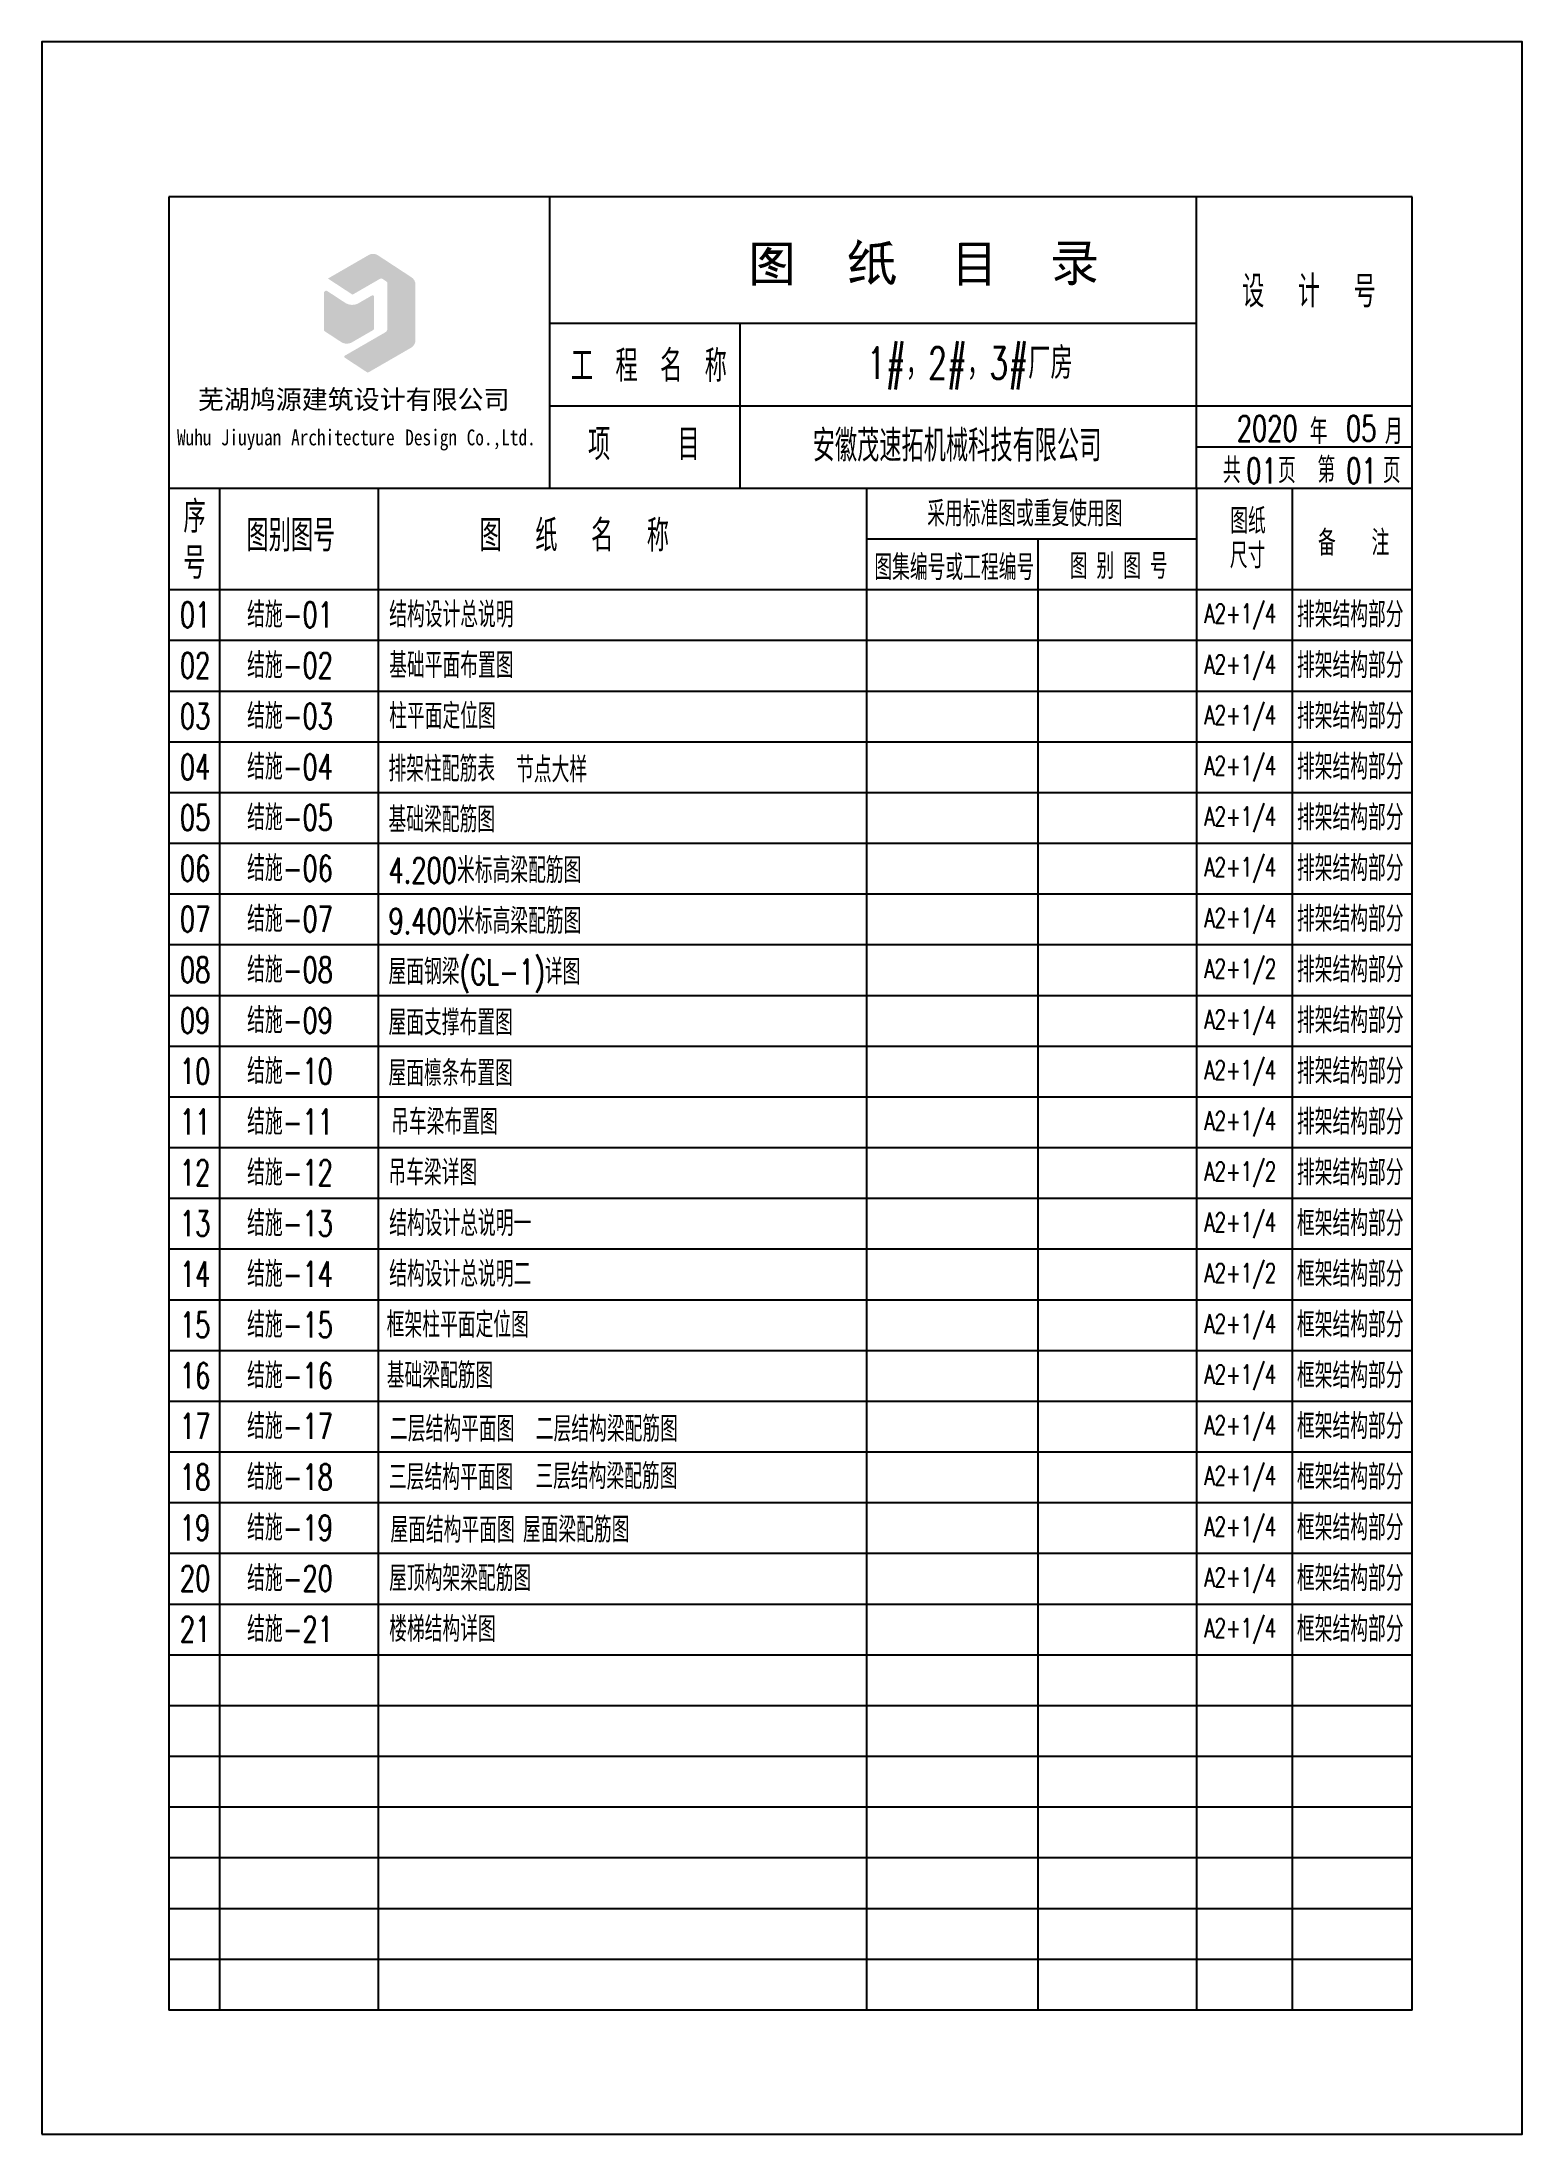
# Model space of a CAD drawing. Extents: x 2025205 to 2402328, y -557483 to 329036.
# Drawn here: x 2066227 to 2087227, y 183654 to 213354 of the extents above; entities that cross this region are included whole.
import ezdxf

# ---------------------------------------------------------------- set-up
doc = ezdxf.new("R2010")
doc.units = 0
doc.header["$LTSCALE"] = 1500
doc.header["$MEASUREMENT"] = 0
for name, color, linetype in [('PUB_TEXT', 7, 'Continuous'), ('PUB_TITLE', 4, 'Continuous'), ('TK', 140, 'Continuous'), ('TK-TEXT', 4, 'Continuous')]:
    doc.layers.add(name, color=color, linetype=linetype)
doc.styles.add('hztxt', font='txt', dxfattribs={"width": 0.699999988079071, "height": 10, "bigfont": 'hztxt.shx'})
doc.styles.add('STYLE4', font='simfang.ttf', dxfattribs={"width": 0.8})
doc.styles.add('图签2', font='simhei.ttf', dxfattribs={"height": 1000})

msp = doc.modelspace()

# ---------------------------------------------------------------- texts
at = {"layer": 'PUB_TEXT', "style": 'hztxt', "width": 0.6999999999534339}
for s, height, p in [('1#，2#，3#厂房', 450, (2077930.396879501, 208568.2197696259)), ('2020', 360, (2083178.976776532, 207685.7791449009)), ('05', 360, (2084727.701819716, 207685.7791449009)), ('安徽茂速拓机械科技有限公司', 450, (2077162.843014663, 207395.6997140156)), ('01', 360, (2083313.382171555, 207085.5873450034)), ('01', 360, (2084730.246656737, 207085.5873450034)), ('01', 360, (2068184.612265085, 205041.7879563509)), ('结施', 360, (2069139.387272784, 205041.7879563509)), ('-01', 360, (2069643.387272784, 205041.7879563509)), ('结构设计总说明', 360, (2071154.612265085, 205041.7879563509)), ('A2+1/4', 270, (2082718.600478757, 205104.0956486587)), ('A2+1/4', 270, (2082718.600478757, 205104.0956486587)), ('排架结构部分', 360, (2084033.166443258, 205041.7879563509)), ('02', 360, (2068184.612265085, 204321.7879563509)), ('结施', 360, (2069139.387272784, 204321.7879563509)), ('-02', 360, (2069643.387272784, 204321.7879563509)), ('基础平面布置图', 360, (2071154.612265085, 204321.7879563509)), ('A2+1/4', 270, (2082718.600478757, 204384.0956486587)), ('排架结构部分', 360, (2084033.166443258, 204321.7879563509)), ('03', 360, (2068184.612265085, 203601.7879563509)), ('结施', 360, (2069139.387272784, 203601.7879563509)), ('-03', 360, (2069643.387272784, 203601.7879563509)), ('柱平面定位图', 360, (2071154.612265085, 203601.7879563509)), ('A2+1/4', 270, (2082718.600478757, 203664.0956486587)), ('排架结构部分', 360, (2084033.166443258, 203601.7879563509)), ('04', 360, (2068184.612265085, 202881.7879563509)), ('结施', 360, (2069139.387272784, 202881.7879563509)), ('-04', 360, (2069643.387272784, 202881.7879563509)), ('排架柱配筋表', 360, (2071144.7652126, 202852.6532154836)), ('节点大样', 360, (2072955.43034937, 202840.3093118145)), ('A2+1/4', 270, (2082718.600478757, 202944.0956486587)), ('排架结构部分', 360, (2084033.166443258, 202881.7879563509)), ('结施', 360, (2069139.387272784, 202161.7879563509)), ('排架结构部分', 360, (2084033.166443258, 202161.7879563509)), ('05', 360, (2068184.612265085, 202161.7879563509)), ('-05', 360, (2069643.387272784, 202161.7879563509)), ('基础梁配筋图', 360, (2071144.7652126, 202132.6532154836)), ('A2+1/4', 270, (2082718.600478757, 202224.0956486587)), ('06', 360, (2068184.612265085, 201441.7879563509)), ('结施', 360, (2069139.387272784, 201441.7879563509)), ('-06', 360, (2069643.387272784, 201441.7879563509)), ('4.200米标高梁配筋图', 360, (2071144.7652126, 201412.6532154836)), ('A2+1/4', 270, (2082718.600478757, 201504.0956486587)), ('排架结构部分', 360, (2084033.166443258, 201441.7879563509)), ('07', 360, (2068184.612265085, 200721.7879563509)), ('结施', 360, (2069139.387272784, 200721.7879563509)), ('-07', 360, (2069643.387272784, 200721.7879563509)), ('9.400米标高梁配筋图', 360, (2071144.7652126, 200692.6532154836)), ('A2+1/4', 270, (2082718.600478757, 200784.0956486587)), ('排架结构部分', 360, (2084033.166443258, 200721.7879563509)), ('08', 360, (2068184.612265085, 200001.7879563509)), ('结施', 360, (2069139.387272784, 200001.7879563509)), ('-08', 360, (2069643.387272784, 200001.7879563509)), ('屋面钢梁(GL-1)详图', 360, (2071144.7652126, 199972.6532154836)), ('排架结构部分', 360, (2084033.166443258, 200001.7879563509)), ('09', 360, (2068184.612265085, 199281.7879563509)), ('结施', 360, (2069139.387272784, 199281.7879563509)), ('-09', 360, (2069643.387272784, 199281.7879563509)), ('屋面支撑布置图', 360, (2071144.7652126, 199252.6532154836)), ('A2+1/4', 270, (2082718.600478757, 199344.0956486587)), ('排架结构部分', 360, (2084033.166443258, 199281.7879563509)), ('10', 360, (2068184.612265085, 198561.7879563509)), ('结施', 360, (2069139.387272784, 198561.7879563509)), ('-10', 360, (2069643.387272784, 198561.7879563509)), ('屋面檩条布置图', 360, (2071144.7652126, 198532.6532154836)), ('A2+1/4', 270, (2082718.600478757, 198624.0956486587)), ('排架结构部分', 360, (2084033.166443258, 198561.7879563509)), ('11', 360, (2068184.612265085, 197841.7879563509)), ('结施', 360, (2069139.387272784, 197841.7879563509)), ('-11', 360, (2069643.387272784, 197841.7879563509)), ('吊车梁布置图', 360, (2071182.357863279, 197841.7879563509)), ('A2+1/4', 270, (2082718.600478757, 197904.0956486587)), ('排架结构部分', 360, (2084033.166443258, 197841.7879563509)), ('结施', 360, (2069139.387272784, 197121.7879563509)), ('吊车梁详图', 360, (2071143.266903717, 197121.7879563509)), ('排架结构部分', 360, (2084033.166443258, 197121.7879563509)), ('12', 360, (2068184.612265085, 197121.7879563509)), ('-12', 360, (2069643.387272784, 197121.7879563509)), ('13', 360, (2068184.612265085, 196401.7879563509)), ('结施', 360, (2069139.387272784, 196401.7879563509)), ('-13', 360, (2069643.387272784, 196401.7879563509)), ('结构设计总说明一', 360, (2071154.612265085, 196401.7879563509)), ('A2+1/4', 270, (2082718.600478757, 196464.0956486587)), ('14', 360, (2068184.612265085, 195681.7879563509)), ('结施', 360, (2069139.387272784, 195681.7879563509)), ('-14', 360, (2069643.387272784, 195681.7879563509)), ('结构设计总说明二', 360, (2071154.612265085, 195681.7879563509)), ('A2+1/2', 270, (2082718.600478757, 195744.0956486587)), ('15', 360, (2068184.612265085, 194961.7879563509)), ('结施', 360, (2069139.387272784, 194961.7879563509)), ('-15', 360, (2069643.387272784, 194961.7879563509)), ('框架柱平面定位图', 360, (2071119.595840365, 194961.7879563509)), ('A2+1/4', 270, (2082718.600478757, 195024.0956486587)), ('16', 360, (2068184.612265085, 194241.7879563509)), ('结施', 360, (2069139.387272784, 194241.7879563509)), ('-16', 360, (2069643.387272784, 194241.7879563509)), ('基础梁配筋图', 360, (2071119.595840365, 194241.7879563509)), ('A2+1/4', 270, (2082718.600478757, 194304.0956486587)), ('17', 360, (2068184.612265085, 193521.7879563509)), ('结施', 360, (2069139.387272784, 193521.7879563509)), ('-17', 360, (2069643.387272784, 193521.7879563509)), ('二层结构平面图', 360, (2071166.111217138, 193482.7713516242)), ('二层结构梁配筋图', 360, (2073234.478070284, 193482.4264908893)), ('A2+1/4', 270, (2082718.600478757, 193584.0956486587)), ('18', 360, (2068184.612265085, 192801.7879563509)), ('结施', 360, (2069139.387272784, 192801.7879563509)), ('-18', 360, (2069643.387272784, 192801.7879563509)), ('三层结构平面图', 360, (2071151.049999111, 192797.7593252738)), ('三层结构梁配筋图', 360, (2073228.268713561, 192810.4242576389)), ('A2+1/4', 270, (2082718.600478757, 192864.0956486587)), ('结施', 360, (2069139.387272784, 192081.7879563509)), ('A2+1/4', 270, (2082718.600478757, 192144.0956486587)), ('19', 360, (2068184.612265085, 192081.7879563509)), ('-19', 360, (2069643.387272784, 192081.7879563509)), ('屋面结构平面图', 360, (2071171.762116753, 192050.5409363111)), ('屋面梁配筋图', 360, (2073051.655703253, 192052.4219006937)), ('20', 360, (2068184.612265085, 191361.7879563509)), ('结施', 360, (2069139.387272784, 191361.7879563509)), ('-20', 360, (2069643.387272784, 191361.7879563509)), ('屋顶构架梁配筋图', 360, (2071153.573428657, 191361.7879563509)), ('A2+1/4', 270, (2082718.600478757, 191424.0956486587)), ('21', 360, (2068184.612265085, 190641.7879563509)), ('结施', 360, (2069139.387272784, 190641.7879563509)), ('-21', 360, (2069643.387272784, 190641.7879563509)), ('楼梯结构详图', 360, (2071154.612265085, 190641.7879563509)), ('A2+1/4', 270, (2082718.600478757, 190704.0956486587))]:
    msp.add_text(s, height=height, dxfattribs=at).set_placement(p)
at = {"layer": 'PUB_TEXT', "color": 2, "style": 'hztxt', "width": 0.6999999999534339}
for s, height, p in [('A2+1/2', 270, (2082718.600478757, 200064.0956486587)), ('A2+1/2', 270, (2082718.600478757, 197184.0956486587)), ('框架结构部分', 360, (2084033.166443258, 196401.7879563509)), ('框架结构部分', 360, (2084033.166443258, 195681.7879563509)), ('框架结构部分', 360, (2084033.166443258, 194961.7879563509)), ('框架结构部分', 360, (2084033.166443258, 194241.7879563509)), ('框架结构部分', 360, (2084033.166443258, 193521.7879563509)), ('框架结构部分', 360, (2084033.166443258, 192801.7879563509)), ('框架结构部分', 360, (2084033.166443258, 192081.7879563509)), ('框架结构部分', 360, (2084033.166443258, 191361.7879563509)), ('框架结构部分', 360, (2084033.166443258, 190641.7879563509))]:
    msp.add_text(s, height=height, dxfattribs=at).set_placement(p)
at = {"layer": 'PUB_TITLE', "style": '图签2'}
msp.add_text('芜湖鸠源建筑设计有限公司', height=270.0000000000131, dxfattribs=at).set_placement((2068441.606854415, 208142.1826868681, -108.0206787666875))
at = {"layer": 'PUB_TITLE', "style": 'STYLE4', "width": 0.800000000046585}
for s, p in [('Wuhu', (2068144.19502844, 207625.9422690782, -108.0206787666875)), ('Jiuyuan', (2068766.897731142, 207625.9422690782, -108.0206787666875)), ('Architecture', (2069763.222055466, 207625.9422690782, -108.0206787666875)), ('Design', (2071382.249082494, 207625.9422690782, -108.0206787666875)), ('Co.,Ltd.', (2072254.032866277, 207625.9422690782, -108.0206787666875))]:
    msp.add_text(s, height=224.9999999999869, dxfattribs=at).set_placement(p)
at = {"layer": 'TK-TEXT', "style": 'hztxt', "width": 0.6999999999534339}
for s, height, p in [('设', 450, (2083254.617000274, 209584.5403971928)), ('计', 450, (2084045.837472715, 209584.5403971928)), ('号', 450, (2084837.057945156, 209584.5403971928)), ('工', 450, (2073732.567124133, 208527.0852770372)), ('程', 450, (2074365.047439094, 208527.0852770372)), ('名', 450, (2074997.527754054, 208527.0852770372)), ('称', 450, (2075630.008069015, 208527.0852770372)), ('年', 360, (2084214.179545317, 207643.6175827896)), ('月', 360, (2085281.037461605, 207643.6175827896)), ('项', 450, (2073975.664148381, 207414.0148328925)), ('目', 450, (2075243.105093262, 207414.0148328925)), ('共', 360, (2082983.251835865, 207088.9413536196)), ('页', 360, (2083764.38654295, 207088.9413536196)), ('第', 360, (2084323.31288185, 207096.5698260008)), ('页', 360, (2085251.685885635, 207088.9413536196)), ('序', 450, (2068235.132353964, 206386.4442023083)), ('采用标准图或重复使用图', 360, (2078786.387268066, 206475.1154310857)), ('图纸', 360, (2083086.373271991, 206370.5678666008)), ('图别图号', 450, (2069129.103866752, 206119.2685197047)), ('图', 450, (2072435.690415848, 206119.2685197047)), ('纸', 450, (2073226.910888289, 206119.2685197047)), ('名', 450, (2074018.13136073, 206119.2685197047)), ('称', 450, (2074809.351833171, 206119.2685197047)), ('备', 360, (2084331.1199692, 206061.297103843)), ('注', 360, (2085091.088473137, 206061.297103843)), ('号', 450, (2068235.132353964, 205730.0896491695)), ('别', 360, (2081189.021229276, 205730.3464439241)), ('尺寸', 360, (2083081.152983996, 205880.8153304085)), ('图集编号或工程编号', 360, (2078038.067403592, 205712.621185984)), ('图', 360, (2080810.029103292, 205730.3464439241)), ('图', 360, (2081568.01335526, 205730.3464439241)), ('号', 360, (2081947.005481245, 205730.3464439241))]:
    msp.add_text(s, height=height, dxfattribs=at).set_placement(p)

# ---------------------------------------------------------------- hatches: boundary and pattern name
at = {"layer": 'PUB_TITLE'}
h = msp.add_hatch(color=256, dxfattribs=at)
edge = h.paths.add_edge_path()
edge.add_ellipse((2071404.785394357, 209908.4495361545), major_axis=(-86.50675712011308, 86.50675712011308), ratio=0.9999999999993953, start_angle=225.0000000001584, end_angle=281.7428642848017)
edge.add_line((2071471.875797146, 210010.7516177965), (2070993.518319003, 210324.4617141262))
edge.add_ellipse((2070926.427916213, 210222.1596324844), major_axis=(86.5067571198798, 86.5067571198798), ratio=0.9999999999999561, start_angle=11.74286428484407, end_angle=75.00000000004918)
edge.add_line((2070865.258401636, 210328.1083396075), (2070285.772268862, 209993.5418648606))
edge.add_line((2070285.772268861, 209993.5418648603), (2070634.621476048, 209764.7641758078))
edge.add_line((2070634.621476048, 209764.7641758081), (2071025.776655415, 209990.5977239092))
edge.add_ellipse((2071041.069034058, 209964.1105471284), major_axis=(-21.62668927983864, 21.62668927983864), ratio=0.9999999999998604, start_angle=281.74286428490586, end_angle=345.0000000000724, ccw=False)
edge.add_line((2071057.841634756, 209989.6860675388), (2071115.524623549, 209951.8571701201))
edge.add_ellipse((2071098.75202285, 209926.2816497092), major_axis=(21.62668928035281, 21.62668928035281), ratio=0.9999999999950732, start_angle=314.9999999998098, end_angle=371.74286428465433, ccw=False)
edge.add_line((2071129.336780139, 209926.281649709), (2071129.336780139, 209282.7651628454))
edge.add_ellipse((2071068.167265561, 209282.7651628461), major_axis=(43.25337856005787, 43.25337856005787), ratio=0.9999999999983668, start_angle=254.9999999995116, end_angle=314.99999999954844, ccw=False)
edge.add_line((2071098.75202285, 209229.790809284), (2070527.571313076, 208900.019472742))
edge.add_ellipse((2070536.746740263, 208884.1271666735), major_axis=(-12.97601356786488, 12.97601356786488), ratio=0.999999999999958, start_angle=-15.00000000053425, end_angle=101.7428642841186)
edge.add_line((2070526.683179845, 208868.7818544274), (2070841.16573315, 208662.5420513544))
edge.add_ellipse((2070851.229293569, 208677.8873636003), major_axis=(12.97601356790717, 12.97601356790716), ratio=0.9999999999998745, start_angle=191.7428642830531, end_angle=254.9999999982502)
edge.add_line((2070860.404720754, 208661.9950575316), (2071465.954908934, 209011.6096216841))
edge.add_ellipse((2071404.785394357, 209117.5583288076), major_axis=(-86.50675712016516, 86.50675712016516), ratio=0.9999999999992196, start_angle=164.9999999999879, end_angle=225.0000000001696)
edge.add_line((2071527.124423513, 209117.5583288078), (2071527.124423512, 209908.4495361547))
h = msp.add_hatch(color=256, dxfattribs=at)
edge = h.paths.add_edge_path()
edge.add_ellipse((2070254.283545405, 209266.1551900073), major_axis=(17.82968051701482, 17.82968051701481), ratio=0.999999999997605, start_angle=135.0000000030264, end_angle=191.7428642877196)
edge.add_line((2070240.455718687, 209245.0699766355), (2070470.25265655, 209094.3675776825))
edge.add_ellipse((2070553.219616867, 209220.8788579081), major_axis=(-106.9780831022609, 106.9780831022609), ratio=0.9999999999999036, start_angle=101.7428642845867, end_angle=164.999999999847)
edge.add_line((2070628.864544866, 209089.8579992768), (2070926.509281221, 209261.703267934))
edge.add_ellipse((2070913.901793221, 209283.5400777059), major_axis=(-17.82968051701009, 17.82968051701009), ratio=0.9999999999991425, start_angle=164.9999999998612, end_angle=224.9999999999353)
edge.add_line((2070939.116769221, 209283.5400777056), (2070939.116769221, 209738.3603377624))
edge.add_ellipse((2070920.765914848, 209738.3603377629), major_axis=(12.97601356796787, 12.97601356796786), ratio=0.9999999999994912, start_angle=314.9999999999854, end_angle=434.9999999984981)
edge.add_line((2070911.590487661, 209754.2526438315), (2070721.474492829, 209644.4891230385))
edge.add_ellipse((2070629.720220963, 209803.4121837236), major_axis=(-129.7601356798218, 129.7601356798218), ratio=0.9999999999999958, start_angle=101.74286428459169, end_angle=164.9999999997989, ccw=False)
edge.add_line((2070529.084616777, 209649.9590612613), (2070276.4259151, 209815.6543608294))
edge.add_ellipse((2070259.653314401, 209790.078840419), major_axis=(-21.62668928018265, 21.62668928018265), ratio=0.9999999999994904, start_angle=-78.25713571590823, end_angle=44.94862824278285)
edge.add_line((2070229.068569405, 209790.1062629016), (2070229.068569405, 209266.1551900059))

# ---------------------------------------------------------------- linework, layer by layer
at = {"linetype": 'Continuous'}
for points, const_width in [([(2076304.121977272, 210479.969132863), (2076864.0969494, 210479.969132863)], 49.50000000000001), ([(2076331.628768173, 210487.8326727122), (2076331.628768173, 209893.6642482386)], 54), ([(2076461.084794083, 210327.4462467968), (2076416.848649224, 210279.1423375867), (2076450.797552705, 210258.587453126)], 18.19125000000001), ([(2076506.34984616, 210350.056665885), (2076569.104032435, 210418.9154595558), (2076525.896337094, 210434.3315074479)], 18.19125000000001), ([(2076522.556965628, 210367.9861370996), (2076712.729959831, 210367.9861370996)], 49.50000000000001), ([(2076670.950285183, 210383.9720636101), (2076728.073859098, 210383.655951848), (2076702.841374231, 210344.9178293163)], 18.19125000000001), ([(2076837.536679907, 210484.3914648318), (2076837.536679907, 209898.430631723)], 54), ([(2077700.814020383, 210265.4240607028), (2077683.161503016, 210319.0349525772), (2077726.939579424, 210364.1808063721)], 19.69321055625001), ([(2077792.592527859, 210465.4170620963), (2077805.864987663, 210537.3971591219), (2077850.422620571, 210509.9310570213)], 19.69321055625001), ([(2077810.60524116, 210526.978949846), (2077851.370712936, 210508.9838993144), (2077806.813080027, 210455.9459054272)], 19.69321055625001), ([(2077875.071563774, 210330.9278145144), (2077913.941059146, 210407.6434898747), (2077945.226232251, 210385.8600187155)], 19.69321055625001), ([(2077894.980461806, 210322.4038155524), (2077954.706530922, 210379.2302300674), (2077918.681312644, 210403.8550692468)], 19.69321055625001), ([(2077993.575727889, 210480.5175371252), (2077993.575727889, 209954.3161432652)], 49.50000000000001), ([(2078119.334461762, 210482.8411548464), (2078248.535091663, 210516.5127147187), (2078271.004448029, 210477.2291897165)], 19.69321055625001), ([(2078171.826580102, 210479.2690226641), (2078276.895033388, 210472.7084913414), (2078254.380364826, 210498.9499239116)], 19.69321055625001), ([(2079255.300207329, 210478.0780040605), (2079671.61492464, 210478.0780040605)], 49.50000000000001), ([(2079261.077741049, 210496.5646540055), (2079261.077741049, 209892.8630007482)], 49.50000000000001), ([(2079270.036740102, 210312.4511424711), (2079647.667658396, 210312.4511424711)], 49.50000000000001), ([(2079647.667658396, 210481.7584316528), (2079647.667658396, 209891.0226714986)], 49.50000000000001), ([(2080570.575920455, 210274.5673760527), (2081186.239122622, 210274.5673760527)], 49.50000000000001), ([(2080642.508801275, 210494.3828132176), (2081076.223859192, 210494.3828132176)], 49.50000000000001), ([(2080665.781419281, 210382.3614868827), (2081055.066725687, 210382.3614868827)], 49.50000000000001), ([(2081010.664893811, 210509.0509531498), (2081091.646024978, 210509.0509531498), (2081081.111626173, 210439.988730361)], 19.69321055625001), ([(2081073.869455844, 210503.7892740264), (2081040.256961083, 210255.544790827)], 49.50000000000001), ([(2076331.628768173, 209954.4315967942), (2076831.760061584, 209954.4315967942)], 49.50000000000001), ([(2076491.947433612, 210201.0338689992), (2076401.417329459, 210179.4512172248), (2076423.021177129, 210152.729959789)], 18.19125000000001), ([(2076715.608886164, 210186.3920524716), (2076772.732460079, 210186.0759407096), (2076747.499975211, 210147.3378181779)], 18.19125000000001), ([(2077710.498062039, 209935.3454854863), (2077695.161298293, 209988.1784300299), (2077892.421591554, 210020.934826219)], 19.69321055625001), ([(2077693.574894567, 209993.9900181957), (2077707.853778061, 209941.1570736524), (2077812.565590349, 209972.3285676867)], 19.69321055625001), ([(2077722.547647269, 210092.8678386183), (2077701.855234541, 210144.5973423314), (2077744.976666887, 210169.8915609424)], 19.69321055625001), ([(2077994.485633383, 209911.7657452112), (2077959.195214307, 209956.7475945826), (2077983.533355445, 210015.1024261995)], 19.69321055625001), ([(2077973.432397537, 209928.5526883046), (2078102.92595476, 210037.7957409213)], 49.50000000000001), ([(2077996.453281126, 210247.6574675508), (2078312.993291093, 210247.6574675508)], 49.50000000000001), ([(2078278.015480393, 209938.2817262728), (2078301.952219561, 210042.1148574352), (2078340.376503279, 210010.6503072204)], 19.69321055625001), ([(2079273.721216569, 210143.1436223823), (2079634.772906158, 210143.1436223823)], 49.50000000000001), ([(2079275.562997105, 209964.6346869518), (2079645.825877862, 209964.6346869518)], 49.50000000000001), ([(2081077.05366737, 210194.4624850447), (2081114.205548035, 210159.2339188827), (2081042.105149403, 210119.6017242235)], 19.69321055625001), ([(2081075.36521598, 210012.3186107122), (2081172.135129783, 209981.0699585963), (2081145.743293501, 209937.7774252589)], 19.69321055625001), ([(2080809.02150647, 209904.3365415372), (2080793.046898064, 209947.0679707245), (2080860.524079702, 209947.9214032099)], 19.69321055625001)]:
    msp.add_lwpolyline(points, dxfattribs=dict(at, const_width=const_width))
at = {"linetype": 'Continuous', "const_width": 49.50000000000001}
for points in [[(2076696.58920671, 210369.6740676914, -0.2291580229123534), (2076411.041365072, 210163.7407628342, -11.45266044518253)], [(2076546.211762248, 210435.505208022, -0.04760552161258731), (2076429.627145931, 210265.0193692178, 6.807426877653379)], [(2076500.380536583, 210337.0395114154, 0.2368315027576994), (2076760.795214023, 210168.8047855163, -4.419669785221799)], [(2078264.073512979, 210494.8917323726, -0.04007589009354518), (2077993.575727889, 210457.5189632729, 1.460155801514414)], [(2078151.845732873, 210466.1435727843, 0.07286127357645535), (2078174.866616462, 210083.7928886255, 0.1572016371932424), (2078258.317948807, 209937.1772978161, 0.6022888964056972), (2078298.605067212, 209951.5512621566), (2078321.625950802, 210029.1713623169)], [(2080883.69646164, 210272.4536528469), (2080883.69646164, 209963.8666900781, -0.4775318230788144), (2080824.677556415, 209923.5870320292), (2080802.999561516, 209928.3998278324)], [(2076493.833153245, 210075.9658320912, -0.05191996602772783), (2076661.107011778, 210015.1987144428, 0.2300345029286921)], [(2076537.764012911, 210162.0528322428, 0.01445672385929472), (2076661.107011778, 210111.413529051, -1.288122278615702)], [(2080602.310934164, 209980.7755520979, 0.03845018129035355), (2080822.341918723, 210088.5696629279, 1.154084446013359)], [(2080667.897361481, 210194.2500505517, -0.05117855152000281), (2080729.251904398, 210122.3873869672, 0.5904028705542155)], [(2080884.055297609, 210197.5148454402, 0.1924228664952084), (2081162.966504616, 209957.5259822742, 1.794362400458899)], [(2080978.902418165, 210088.5696629279, 0.03043925893699859), (2081095.314939681, 210177.4771927886, -0.2439834613318518)]]:
    msp.add_lwpolyline(points, format="xyb", dxfattribs=at)
at = {"linetype": 'Continuous', "const_width": 45.5625, "flags": 128}
for points in [[(2077694.741521076, 210289.3737399725), (2077866.343947529, 210300.6948600186)], [(2077693.122618468, 209957.8259772747), (2077897.709951185, 210005.6132996271)], [(2077718.075301216, 210115.3508527973), (2077913.291706498, 210143.8162420124)]]:
    msp.add_lwpolyline(points, dxfattribs=at)
for points in [[(2077832.347201094, 210525.500408499, -0.07529705364325318), (2077697.989534273, 210309.1592675003, 0.5937992677290792)], [(2077927.861829967, 210389.6466526499, -0.0783216921409498), (2077719.657746746, 210131.1597262917, 0.9310875587296689)]]:
    msp.add_lwpolyline(points, format="xyb", dxfattribs=at)
at = {"layer": 'PUB_TITLE'}
msp.add_lwpolyline([(2066227.348934818, 183653.5004126714), (2087227.348934818, 183653.5004126714), (2087227.348934818, 213353.5004126714), (2066227.348934818, 213353.5004126714)], close=True, dxfattribs=at)
at = {"layer": 'TK', "color": 7}
for p, q in [((2085667.348934818, 211153.5004126714), (2068027.348934818, 211153.5004126714)), ((2068027.348934818, 211153.5004126714), (2068027.348934818, 185413.5004126714)), ((2085667.348934818, 185413.5004126714), (2085667.348934818, 211153.5004126714)), ((2085667.348934818, 185413.5004126714), (2068027.348934818, 185413.5004126714))]:
    msp.add_line(p, q, dxfattribs=at)
at = {"layer": 'TK', "color": 1}
for p, q in [((2073427.344906501, 211153.5004126714), (2073427.344906501, 207013.5004126714)), ((2082607.348934818, 207013.5004126714), (2082607.348934818, 211153.5004126714)), ((2082607.348934818, 209353.5004126714), (2073427.344906501, 209353.5004126714)), ((2076127.344906501, 209353.5004126714), (2076127.344906501, 207013.5004126714)), ((2085667.348934819, 208183.5004126714), (2073427.344906501, 208183.5004126714)), ((2085667.348934818, 207598.5004126714), (2082607.348934818, 207598.5004126714)), ((2085667.348934818, 207013.5004126714), (2068027.348934818, 207013.5004126714)), ((2068747.348934818, 207013.5004126714), (2068747.348934818, 185413.5004126714)), ((2070997.348934818, 207013.5004126714), (2070997.348934818, 185413.5004126714)), ((2077927.348934818, 207013.5004126714), (2077927.348934818, 185413.5004126714)), ((2082607.348934818, 207013.5004126714), (2082607.348934818, 185413.5004126714)), ((2083965.434242883, 207013.5004126714), (2083965.434242883, 185413.5004126714)), ((2082607.348934818, 206293.5004126714), (2077927.348934818, 206293.5004126714)), ((2080357.348934818, 206293.5004126714), (2080357.348934818, 185413.5004126714)), ((2085667.348934818, 205573.5004126714), (2068027.348934818, 205573.5004126714)), ((2085667.348934818, 204853.5004126714), (2068027.348934818, 204853.5004126714)), ((2085667.348934818, 204133.5004126714), (2068027.348934818, 204133.5004126714)), ((2085667.348934818, 203413.5004126714), (2068027.348934818, 203413.5004126714)), ((2085667.348934818, 202693.5004126714), (2068027.348934818, 202693.5004126714)), ((2085667.348934818, 201973.5004126714), (2068027.348934818, 201973.5004126714)), ((2085667.348934818, 201253.5004126714), (2068027.348934818, 201253.5004126714)), ((2085667.348934818, 200533.5004126714), (2068027.348934818, 200533.5004126714)), ((2085667.348934818, 199813.5004126714), (2068027.348934818, 199813.5004126714)), ((2085667.348934818, 199093.5004126714), (2068027.348934818, 199093.5004126714)), ((2085667.348934818, 198373.5004126714), (2068027.348934818, 198373.5004126714)), ((2085667.348934818, 197653.5004126714), (2068027.348934818, 197653.5004126714)), ((2085667.348934818, 196933.5004126714), (2068027.348934818, 196933.5004126714)), ((2085667.348934818, 196213.5004126714), (2068027.348934818, 196213.5004126714)), ((2085667.348934818, 195493.5004126714), (2068027.348934818, 195493.5004126714)), ((2085667.348934818, 194773.5004126714), (2068027.348934818, 194773.5004126714)), ((2085667.348934818, 194053.5004126714), (2068027.348934818, 194053.5004126714)), ((2085667.348934818, 193333.5004126714), (2068027.348934818, 193333.5004126714)), ((2085667.348934818, 192613.5004126714), (2068027.348934818, 192613.5004126714)), ((2085667.348934818, 191893.5004126714), (2068027.348934818, 191893.5004126714)), ((2085667.348934818, 191173.5004126714), (2068027.348934818, 191173.5004126714)), ((2085667.348934818, 190453.5004126714), (2068027.348934818, 190453.5004126714)), ((2085667.348934818, 189733.5004126714), (2068027.348934818, 189733.5004126714)), ((2085667.348934818, 189013.5004126714), (2068027.348934818, 189013.5004126714)), ((2085667.348934818, 188293.5004126714), (2068027.348934818, 188293.5004126714)), ((2085667.348934818, 187573.5004126714), (2068027.348934818, 187573.5004126714)), ((2085667.348934818, 186853.5004126714), (2068027.348934818, 186853.5004126714)), ((2085667.348934818, 186133.5004126714), (2068027.348934818, 186133.5004126714))]:
    msp.add_line(p, q, dxfattribs=at)

msp.set_redraw_order([(e.dxf.handle, doc.entitydb.next_handle()) for e in msp.query("TEXT MTEXT ATTDEF DIMENSION ARC_DIMENSION")])  # texts and dimensions are drawn at this point

doc.saveas('drawing.dxf')
